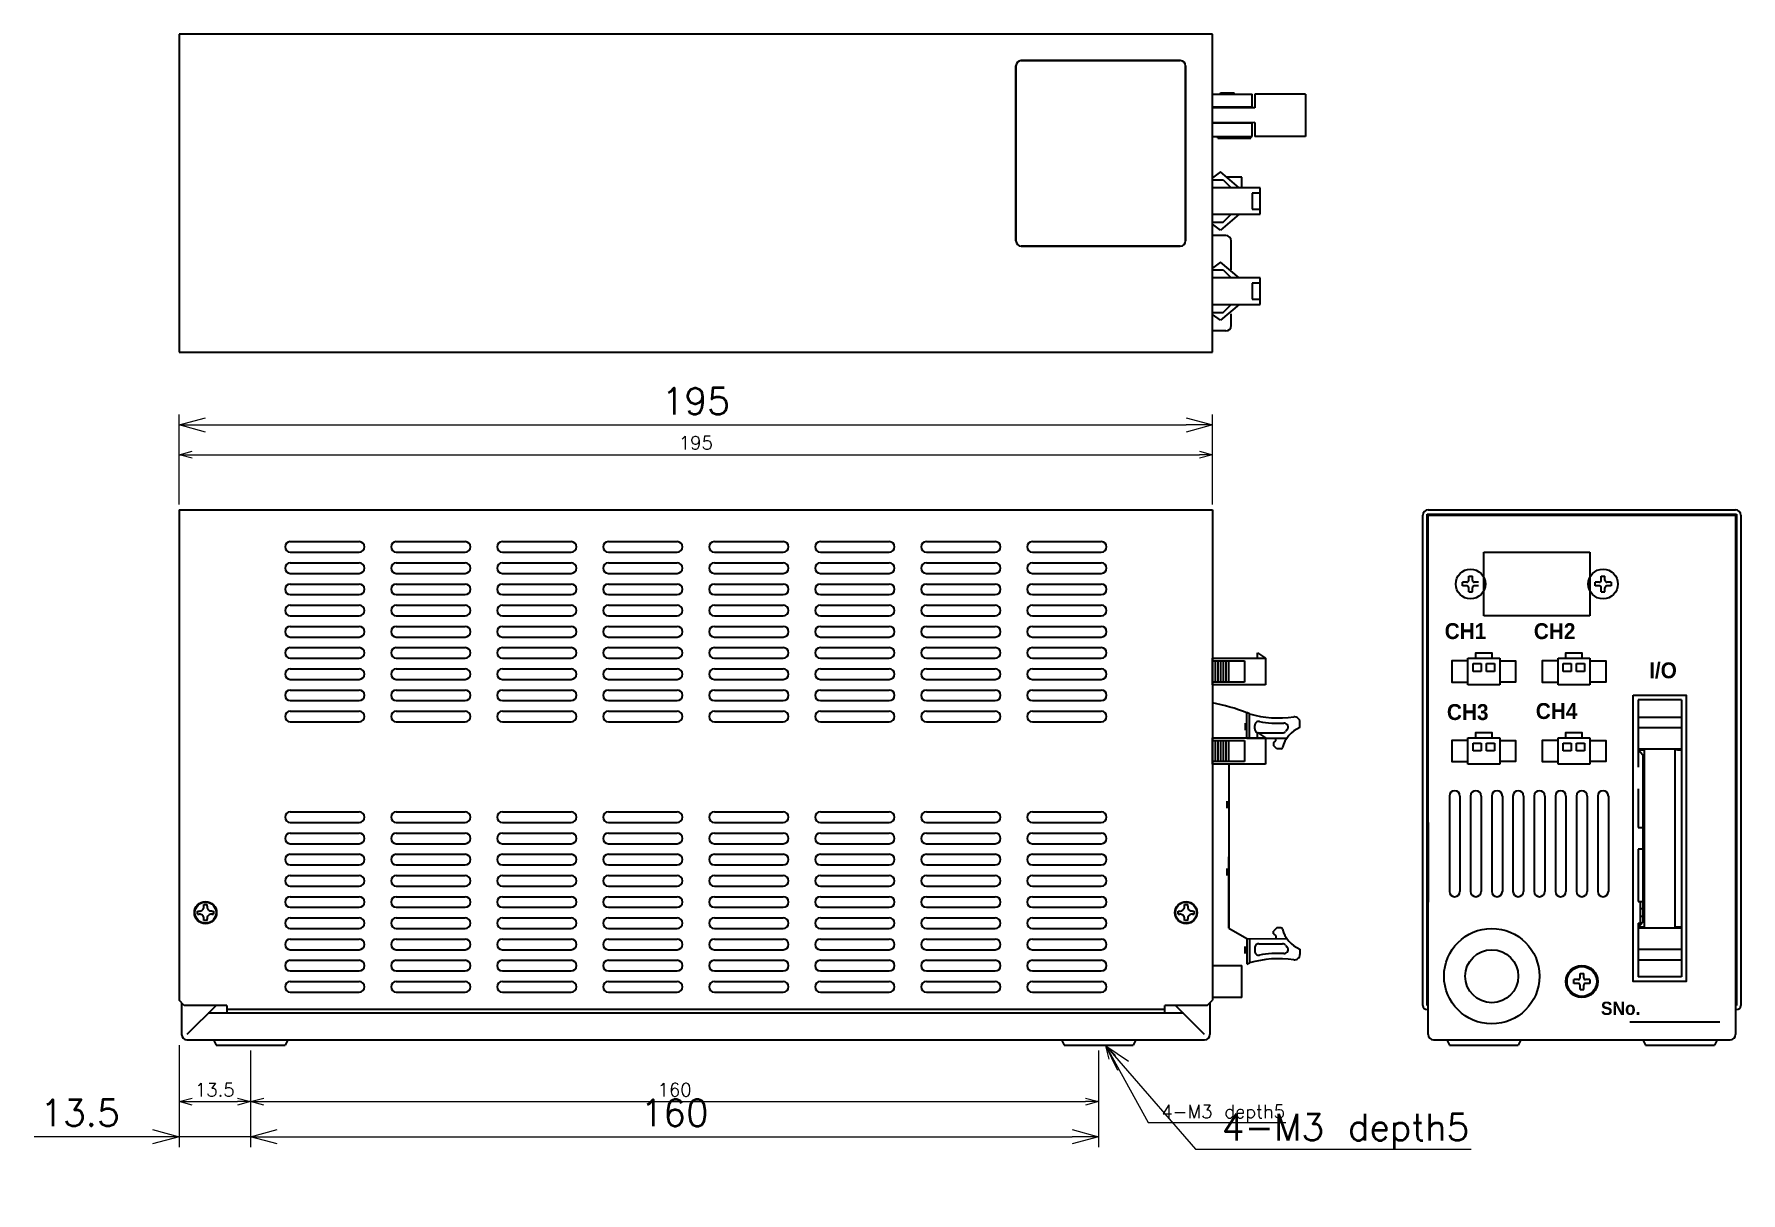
# Model space of a CAD drawing. Header units: inches. Extents: x 15 to 427, y 4 to 223.
# Drawn here: x 105.2 to 427.2, y 4.3 to 223 of the extents above; entities that cross this region are included whole.
import ezdxf
from ezdxf import colors
from ezdxf.entities.mleader import LeaderData, LeaderLine
from ezdxf.math import Vec2, Vec3

# ---------------------------------------------------------------- set-up
doc = ezdxf.new("R2010")
doc.units = ezdxf.units.IN
doc.header["$MEASUREMENT"] = 0
doc.layers.get('0').update_dxf_attribs({"lineweight": 30})
doc.layers.get('Defpoints').update_dxf_attribs({"lineweight": 9})
for name, color, linetype, lineweight in [('0 @ 1', 7, 'Continuous', 30), ('2KD_寸法１', 7, 'Continuous', 15), ('2KD_寸法１ @ 1', 7, 'Continuous', 15), ('2KD_寸法１ @ 2', 7, 'Continuous', 15)]:
    doc.layers.add(name, color=color, linetype=linetype, lineweight=lineweight)
doc.styles.get("Standard").update_dxf_attribs({"font": 'txt', "bigfont": 'extfont2.shx'})
doc.dimstyles.new('KD-STD', dxfattribs={"dimscale": 0, "dimtxt": 2.5, "dimasz": 2.5, "dimexe": 1, "dimexo": 1, "dimgap": 1, "dimtad": 1, "dimdsep": 46, "dimtxsty": 'Standard', "dimblk": 'OPEN30', "dimcen": 0, "dimadec": 0, "dimazin": 0, "dimtfac": 1, "dimtmove": 0, "dimatfit": 3, "dimldrblk": 'OPEN30', "dimfxl": 1, "dimtolj": 1, "dimtzin": 0, "dimlwd": 15, "dimlwe": 15, "dimarcsym": 0})

# ---------------------------------------------------------------- blocks, each defined once
blk = doc.blocks.new('_Open30')
at = {"lineweight": -2}
for p, q in [((-1, 0.268), (0, 0)), ((0, 0), (-1, -0.268)), ((0, 0), (-1, 0))]:
    blk.add_line(p, q, dxfattribs=at)
blk = doc.blocks.new('*D96')
at = {"layer": '2KD_寸法１', "color": 0, "lineweight": 15}
for p, q in [((132.5, 134.21), (132.5, 144.6)), ((135, 143.6), (325, 143.6)), ((327.5, 134.21), (327.5, 144.6))]:
    blk.add_line(p, q, dxfattribs=at)
at = {"layer": 'Defpoints', "color": 0}
for p in [(327.5, 143.6), (132.5, 133.21), (327.5, 133.21)]:
    blk.add_point(p, dxfattribs=at)
at = {"layer": '2KD_寸法１', "color": 0, "lineweight": 15, "xscale": 2.5, "yscale": 2.5, "zscale": 2.5, "rotation": 180}
blk.add_blockref('_Open30', (132.5, 143.6), dxfattribs=at)
at = {"layer": '2KD_寸法１', "color": 0, "lineweight": 15, "xscale": 2.5, "yscale": 2.5, "zscale": 2.5}
blk.add_blockref('_Open30', (327.5, 143.6), dxfattribs=at)
at = {"layer": '2KD_寸法１', "color": 0, "insert": (230, 145.85), "char_height": 2.5, "attachment_point": 5}
blk.add_mtext('\\A1;195', dxfattribs=at)
blk = doc.blocks.new('*D97')
at = {"layer": '2KD_寸法１', "color": 0, "lineweight": 15}
for p, q in [((132.5, 135.21), (132.5, 151.22)), ((137.5, 149.22), (322.5, 149.22)), ((327.5, 135.21), (327.5, 151.22))]:
    blk.add_line(p, q, dxfattribs=at)
at = {"layer": 'Defpoints', "color": 0}
for p in [(327.5, 149.22), (132.5, 133.21), (327.5, 133.21)]:
    blk.add_point(p, dxfattribs=at)
at = {"layer": '2KD_寸法１', "color": 0, "lineweight": 15, "xscale": 5, "yscale": 5, "zscale": 5, "rotation": 180}
blk.add_blockref('_Open30', (132.5, 149.22), dxfattribs=at)
at = {"layer": '2KD_寸法１', "color": 0, "lineweight": 15, "xscale": 5, "yscale": 5, "zscale": 5}
blk.add_blockref('_Open30', (327.5, 149.22), dxfattribs=at)
at = {"layer": '2KD_寸法１', "color": 0, "insert": (230, 153.72), "char_height": 5, "attachment_point": 5}
blk.add_mtext('\\A1;195', dxfattribs=at)
blk = doc.blocks.new('*D99')
at = {"layer": '2KD_寸法１', "color": 0, "lineweight": 15}
for p, q in [((146, 31.21), (146, 20.54)), ((306, 31.21), (306, 20.54)), ((148.5, 21.54), (303.5, 21.54))]:
    blk.add_line(p, q, dxfattribs=at)
at = {"layer": 'Defpoints', "color": 0}
for p in [(146, 32.21), (306, 32.21), (306, 21.54)]:
    blk.add_point(p, dxfattribs=at)
at = {"layer": '2KD_寸法１', "color": 0, "lineweight": 15, "xscale": 2.5, "yscale": 2.5, "zscale": 2.5, "rotation": 180}
blk.add_blockref('_Open30', (146, 21.54), dxfattribs=at)
at = {"layer": '2KD_寸法１', "color": 0, "lineweight": 15, "xscale": 2.5, "yscale": 2.5, "zscale": 2.5}
blk.add_blockref('_Open30', (306, 21.54), dxfattribs=at)
at = {"layer": '2KD_寸法１', "color": 0, "insert": (226, 23.79), "char_height": 2.5, "attachment_point": 5}
blk.add_mtext('\\A1;160', dxfattribs=at)
blk = doc.blocks.new('*D100')
at = {"layer": '2KD_寸法１', "color": 0, "lineweight": 15}
for p, q in [((146, 30.21), (146, 12.93)), ((306, 30.21), (306, 12.93)), ((151, 14.93), (301, 14.93))]:
    blk.add_line(p, q, dxfattribs=at)
at = {"layer": 'Defpoints', "color": 0}
for p in [(146, 32.21), (306, 32.21), (306, 14.93)]:
    blk.add_point(p, dxfattribs=at)
at = {"layer": '2KD_寸法１', "color": 0, "lineweight": 15, "xscale": 5, "yscale": 5, "zscale": 5, "rotation": 180}
blk.add_blockref('_Open30', (146, 14.93), dxfattribs=at)
at = {"layer": '2KD_寸法１', "color": 0, "lineweight": 15, "xscale": 5, "yscale": 5, "zscale": 5}
blk.add_blockref('_Open30', (306, 14.93), dxfattribs=at)
at = {"layer": '2KD_寸法１', "color": 0, "insert": (226, 19.43), "char_height": 5, "attachment_point": 5}
blk.add_mtext('\\A1;160', dxfattribs=at)
blk = doc.blocks.new('*D102')
at = {"layer": '2KD_寸法１', "color": 0, "lineweight": 15}
for p, q in [((132.5, 32.21), (132.5, 20.54)), ((146, 31.21), (146, 20.54)), ((135, 21.54), (143.5, 21.54))]:
    blk.add_line(p, q, dxfattribs=at)
at = {"layer": 'Defpoints', "color": 0}
for p in [(132.5, 33.21), (146, 32.21), (146, 21.54)]:
    blk.add_point(p, dxfattribs=at)
at = {"layer": '2KD_寸法１', "color": 0, "lineweight": 15, "xscale": 2.5, "yscale": 2.5, "zscale": 2.5, "rotation": 180}
blk.add_blockref('_Open30', (132.5, 21.54), dxfattribs=at)
at = {"layer": '2KD_寸法１', "color": 0, "lineweight": 15, "xscale": 2.5, "yscale": 2.5, "zscale": 2.5}
blk.add_blockref('_Open30', (146, 21.54), dxfattribs=at)
at = {"layer": '2KD_寸法１', "color": 0, "insert": (139.25, 23.79), "char_height": 2.5, "attachment_point": 5}
blk.add_mtext('\\A1;13.5', dxfattribs=at)
blk = doc.blocks.new('*D103')
at = {"layer": '2KD_寸法１', "color": 0, "lineweight": 15}
for p, q in [((132.5, 31.21), (132.5, 12.93)), ((146, 30.21), (146, 12.93)), ((127.5, 14.93), (105.16, 14.93)), ((146, 14.93), (132.5, 14.93)), ((151, 14.93), (156, 14.93))]:
    blk.add_line(p, q, dxfattribs=at)
at = {"layer": 'Defpoints', "color": 0}
for p in [(132.5, 33.21), (146, 32.21), (146, 14.93)]:
    blk.add_point(p, dxfattribs=at)
at = {"layer": '2KD_寸法１', "color": 0, "lineweight": 15, "xscale": 5, "yscale": 5, "zscale": 5}
blk.add_blockref('_Open30', (132.5, 14.93), dxfattribs=at)
at = {"layer": '2KD_寸法１', "color": 0, "lineweight": 15, "xscale": 5, "yscale": 5, "zscale": 5, "rotation": 180}
blk.add_blockref('_Open30', (146, 14.93), dxfattribs=at)
at = {"layer": '2KD_寸法１', "color": 0, "insert": (113.83, 19.43), "char_height": 5, "attachment_point": 5}
blk.add_mtext('\\A1;13.5', dxfattribs=at)
blk = doc.blocks.new('A$C265B4418')
for p, q in [((195, 60), (0, 60)), ((0, 60), (0, 0)), ((195, 0), (195, 60)), ((158.91, 55), (188.91, 55)), ((188.91, 55), (158.91, 55)), ((157.91, 21), (157.91, 54)), ((157.91, 54), (157.91, 21)), ((189.91, 54), (189.91, 21)), ((189.91, 21), (189.91, 54)), ((195, 48.69), (202.49, 48.7)), ((196.48, 48.9), (199.08, 48.9)), ((196.48, 48.7), (196.48, 48.9)), ((199.08, 48.7), (199.08, 48.9)), ((202.49, 46.2), (202.49, 48.7)), ((212.5, 48.7), (203, 48.7)), ((203, 48.7), (203, 46.1)), ((212.5, 48.7), (212.5, 40.7)), ((202.49, 46.2), (195, 46.2)), ((203, 46.1), (195, 46.1)), ((200, 46.2), (200, 46.1)), ((200.72, 46.2), (200.72, 46.1)), ((200.8, 46.2), (200.8, 46.1)), ((201.84, 46.2), (201.84, 46.1)), ((201.94, 46.2), (201.94, 46.1)), ((202.49, 46.1), (202.49, 46.47)), ((203, 43.3), (195, 43.29)), ((202.49, 43.2), (195, 43.2)), ((200, 43.3), (200, 43.21)), ((200.72, 43.3), (200.72, 43.2)), ((200.8, 43.3), (200.8, 43.2)), ((201.84, 43.3), (201.84, 43.2)), ((201.94, 43.3), (201.94, 43.2)), ((202.49, 40.7), (202.49, 43.3)), ((202.49, 40.7), (202.49, 43.2)), ((203, 43.3), (203, 40.7)), ((195, 40.7), (202.49, 40.7)), ((195.01, 40.7), (199.08, 40.7)), ((195.96, 40.4), (195.96, 40.7)), ((195.96, 40.6), (202.19, 40.6)), ((195.96, 40.4), (202.19, 40.4)), ((202.19, 40.4), (202.19, 40.7)), ((212.5, 40.7), (203, 40.7)), ((196.5, 34), (195, 32.87)), ((196.5, 34), (195, 32.87)), ((195, 32.5), (197, 32.5)), ((195, 32.5), (197, 32.5)), ((200, 31), (196.5, 34)), ((200, 31), (196.5, 34)), ((197, 32.5), (198.5, 31)), ((197, 32.5), (198.5, 31)), ((200.5, 33), (197.67, 33)), ((200.5, 31), (200.5, 33)), ((204, 31), (195, 31)), ((204, 31), (195, 31)), ((204, 30), (202.5, 30)), ((202.5, 30), (202.5, 27)), ((204, 30), (202.5, 30)), ((202.5, 30), (202.5, 27)), ((204, 26), (204, 31)), ((204, 26), (204, 31)), ((204, 27), (204, 30)), ((204, 27), (204, 30)), ((195, 26), (204, 26)), ((195, 26), (204, 26)), ((200, 26), (196.5, 23)), ((200, 26), (196.5, 23)), ((197, 24.5), (198.5, 26)), ((197, 24.5), (198.5, 26)), ((202.5, 27), (204, 27)), ((202.5, 27), (204, 27)), ((195, 24.5), (197, 24.5)), ((195, 24.5), (197, 24.5)), ((196.5, 23), (195, 24.13)), ((196.5, 23), (195, 24.13)), ((188.91, 20), (158.91, 20)), ((158.91, 20), (188.91, 20)), ((197.5, 22), (195, 22)), ((198.5, 15.5), (198.5, 21)), ((196.5, 17), (195, 15.87)), ((196.5, 17), (195, 15.87)), ((200, 14), (196.5, 17)), ((200, 14), (196.5, 17)), ((195, 15.5), (197, 15.5)), ((195, 15.5), (197, 15.5)), ((204, 14), (195, 14)), ((204, 14), (195, 14)), ((197, 15.5), (198.5, 14)), ((197, 15.5), (198.5, 14)), ((204, 13), (202.5, 13)), ((202.5, 13), (202.5, 10)), ((204, 13), (202.5, 13)), ((202.5, 13), (202.5, 10)), ((204, 9), (204, 14)), ((204, 9), (204, 14)), ((204, 10), (204, 13)), ((204, 10), (204, 13)), ((202.5, 10), (204, 10)), ((202.5, 10), (204, 10)), ((195, 9), (204, 9)), ((195, 9), (204, 9)), ((195, 7.5), (197, 7.5)), ((195, 7.5), (197, 7.5)), ((196.5, 6), (195, 7.12)), ((196.5, 6), (195, 7.12)), ((200, 9), (196.5, 6)), ((200, 9), (196.5, 6)), ((197, 7.5), (198.5, 9)), ((197, 7.5), (198.5, 9)), ((198.5, 5), (198.5, 7.21)), ((197.5, 4), (195, 4)), ((0, 0), (195, 0))]:
    blk.add_line(p, q)
for centre, start, end in [((158.91, 54), 90, 180), ((158.91, 54), 90, 180), ((188.91, 54), 0, 90), ((188.91, 54), 0, 90), ((158.91, 21), 180, 270), ((158.91, 21), 180, 270), ((188.91, 21), 270, 0), ((188.91, 21), 270, 0), ((197.5, 21), 0, 90), ((197.5, 5), 270, 0)]:
    blk.add_arc(centre, 1, start, end)
blk = doc.blocks.new('A$C177112ED')
for p, q in [((-29, 0), (29, 0)), ((-30, -93.5), (-30, -1)), ((-29.2, -93.5), (-29.2, -0.8)), ((-29.2, -0.8), (29.2, -0.8)), ((-29, -99), (-29, -1)), ((-29, -1), (29, -1)), ((29, -1), (29, -99)), ((29.2, -0.8), (29.2, -93.5)), ((30, -1), (30, -93.5)), ((-18.5, -8), (1.5, -8)), ((-18.5, -20), (-18.5, -8)), ((1.5, -8), (1.5, -20)), ((-21.35, -12.5), (-20.65, -12.5)), ((-21.35, -13.3), (-21.35, -12.5)), ((-20.65, -13.3), (-20.65, -12.5)), ((3.65, -12.5), (4.35, -12.5)), ((3.65, -13.3), (3.65, -12.5)), ((4.35, -13.3), (4.35, -12.5)), ((-21.7, -13.65), (-22.5, -13.65)), ((-22.5, -14.35), (-22.5, -13.65)), ((-21.7, -14.35), (-22.5, -14.35)), ((-21.35, -15.5), (-21.35, -14.7)), ((-21.35, -15.5), (-20.65, -15.5)), ((-20.65, -15.5), (-20.65, -14.7)), ((-19.5, -13.65), (-20.3, -13.65)), ((-19.5, -14.35), (-20.3, -14.35)), ((3.3, -13.65), (2.5, -13.65)), ((2.5, -14.35), (2.5, -13.65)), ((3.3, -14.35), (2.5, -14.35)), ((3.65, -15.5), (3.65, -14.7)), ((3.65, -15.5), (4.35, -15.5)), ((4.35, -15.5), (4.35, -14.7)), ((5.5, -13.65), (4.7, -13.65)), ((5.5, -14.35), (4.7, -14.35)), ((5.5, -13.65), (5.5, -14.35)), ((1.5, -20), (-18.5, -20)), ((-21.5, -28), (-15.5, -28)), ((-21.5, -33), (-21.5, -28)), ((-15.5, -28), (-15.5, -33)), ((-4.5, -28), (1.5, -28)), ((-4.5, -33), (-4.5, -28)), ((1.5, -28), (1.5, -33)), ((-20.5, -29), (-19, -29)), ((-20.5, -30.5), (-20.5, -29)), ((-19, -30.5), (-20.5, -30.5)), ((-19, -29), (-19, -30.5)), ((-18, -29), (-16.5, -29)), ((-18, -30.5), (-18, -29)), ((-16.5, -30.5), (-18, -30.5)), ((-16.5, -29), (-16.5, -30.5)), ((-3.5, -29), (-2, -29)), ((-3.5, -30.5), (-3.5, -29)), ((-2, -30.5), (-3.5, -30.5)), ((-2, -29), (-2, -30.5)), ((-1, -29), (0.5, -29)), ((-1, -30.5), (-1, -29)), ((0.5, -30.5), (-1, -30.5)), ((0.5, -29), (0.5, -30.5)), ((-15.5, -33), (-21.5, -33)), ((1.5, -33), (-4.5, -33)), ((18.8, -35.85), (10.6, -35.85)), ((10.6, -35.85), (10.6, -48.56)), ((18.8, -35.85), (18.8, -88.15)), ((10.6, -39.1), (18.8, -39.1)), ((10.6, -41.1), (18.8, -41.1)), ((-21.5, -43), (-15.5, -43)), ((-21.5, -48), (-21.5, -43)), ((-20.5, -44), (-19, -44)), ((-20.5, -45.5), (-20.5, -44)), ((-19, -44), (-19, -45.5)), ((-18, -44), (-16.5, -44)), ((-18, -45.5), (-18, -44)), ((-16.5, -44), (-16.5, -45.5)), ((-15.5, -43), (-15.5, -48)), ((-4.5, -43), (1.5, -43)), ((-4.5, -48), (-4.5, -43)), ((-3.5, -44), (-2, -44)), ((-3.5, -45.5), (-3.5, -44)), ((-2, -44), (-2, -45.5)), ((-1, -44), (0.5, -44)), ((-1, -45.5), (-1, -44)), ((0.5, -44), (0.5, -45.5)), ((1.5, -43), (1.5, -48)), ((-15.5, -48), (-21.5, -48)), ((-19, -45.5), (-20.5, -45.5)), ((-16.5, -45.5), (-18, -45.5)), ((1.5, -48), (-4.5, -48)), ((-2, -45.5), (-3.5, -45.5)), ((0.5, -45.5), (-1, -45.5)), ((10.6, -45.1), (18.8, -45.1)), ((10.6, -45.28), (11.35, -45.28)), ((11.5, -46.28), (10.6, -45.28)), ((11.35, -45.28), (11.8, -45.28)), ((11.5, -46.28), (11.5, -64.05)), ((11.8, -78.72), (11.8, -45.28)), ((17.6, -78.72), (17.6, -45.28)), ((18.05, -45.28), (17.6, -45.28)), ((18.05, -45.28), (18.8, -45.28)), ((-25, -54), (-25, -72)), ((-23, -54), (-23, -72)), ((-21, -54), (-21, -72)), ((-19, -54), (-19, -72)), ((-17, -54), (-17, -72)), ((-15, -54), (-15, -72)), ((-13, -54), (-13, -72)), ((-11, -54), (-11, -72)), ((-9, -54), (-9, -72)), ((-7, -54), (-7, -72)), ((-5, -54), (-5, -72)), ((-3, -54), (-3, -72)), ((-1, -54), (-1, -72)), ((1, -54), (1, -72)), ((3, -54), (3, -72)), ((5, -54), (5, -72)), ((10.6, -52.62), (10.6, -59.95)), ((-29, -59), (-29, -74)), ((10.6, -59.95), (11.5, -59.95)), ((11.5, -59.95), (11.5, -77.72)), ((11.5, -64.05), (10.6, -64.05)), ((10.6, -64.05), (10.6, -73.92)), ((11.5, -65.03), (11.5, -75.44)), ((10.6, -73.92), (11.5, -73.92)), ((11.03, -73.92), (11.03, -77.98)), ((11.03, -75.24), (11.5, -75.24)), ((11.03, -76.66), (11.5, -76.66)), ((10.6, -78.72), (11.5, -77.72)), ((10.6, -77.98), (11.27, -77.98)), ((10.6, -77.98), (10.6, -88.15)), ((11.35, -78.72), (10.6, -78.72)), ((10.6, -78.9), (18.8, -78.9)), ((11.8, -78.72), (11.35, -78.72)), ((18.05, -78.72), (17.6, -78.72)), ((18.8, -78.72), (18.05, -78.72)), ((10.6, -82.9), (18.8, -82.9)), ((10.6, -84.9), (18.8, -84.9)), ((-0.7, -88.65), (-1.5, -88.65)), ((-1.5, -89.35), (-1.5, -88.65)), ((-0.7, -89.35), (-1.5, -89.35)), ((-0.35, -87.5), (0.35, -87.5)), ((-0.35, -88.3), (-0.35, -87.5)), ((-0.35, -90.5), (-0.35, -89.7)), ((0.35, -88.3), (0.35, -87.5)), ((0.35, -90.5), (0.35, -89.7)), ((1.5, -88.65), (0.7, -88.65)), ((1.5, -89.35), (0.7, -89.35)), ((1.5, -88.65), (1.5, -89.35)), ((18.8, -88.15), (10.6, -88.15)), ((-0.35, -90.5), (0.35, -90.5)), ((9.05, -96.59), (26.05, -96.59)), ((-28, -100), (28, -100)), ((-25.5, -100), (-25, -101)), ((-25, -101), (-12, -101)), ((-24, -100), (-13, -100)), ((-11.5, -100), (-12, -101)), ((11.5, -100), (12, -101)), ((12, -101), (25, -101)), ((13, -100), (24, -100)), ((25.5, -100), (25, -101))]:
    blk.add_line(p, q)
for points in [[(-21.5, -28.5), (-24.5, -28.5), (-24.5, -32.5), (-21.5, -32.5)], [(-20, -28), (-20, -27), (-17, -27), (-17, -28)], [(-15.5, -28.5), (-12.5, -28.5), (-12.5, -32.5), (-15.5, -32.5)], [(-4.5, -28.5), (-7.5, -28.5), (-7.5, -32.5), (-4.5, -32.5)], [(-3, -28), (-3, -27), (0, -27), (0, -28)], [(1.5, -28.5), (4.5, -28.5), (4.5, -32.5), (1.5, -32.5)], [(-21.5, -43.5), (-24.5, -43.5), (-24.5, -47.5), (-21.5, -47.5)], [(-20, -43), (-20, -42), (-17, -42), (-17, -43)], [(-15.5, -43.5), (-12.5, -43.5), (-12.5, -47.5), (-15.5, -47.5)], [(-4.5, -43.5), (-7.5, -43.5), (-7.5, -47.5), (-4.5, -47.5)], [(-3, -43), (-3, -42), (0, -42), (0, -43)], [(1.5, -43.5), (4.5, -43.5), (4.5, -47.5), (1.5, -47.5)]]:
    blk.add_lwpolyline(points)
blk.add_lwpolyline([(9.7, -35), (19.7, -35), (19.7, -89), (9.7, -89)], close=True)
for centre, radius in [((-21, -14), 2.8), ((4, -14), 2.8), ((-17, -88), 9), ((-17, -88), 5), ((0, -89), 3), ((0, -89), 2.8)]:
    blk.add_circle(centre, radius)
for centre, radius, start, end in [((-29, -1), 1, 90, 180), ((29, -1), 1, 0, 90), ((-21.7, -13.3), 0.35, 270, 0), ((-21.7, -14.7), 0.35, 0, 90), ((-20.3, -13.3), 0.35, 180, 270), ((-20.3, -14.7), 0.35, 90, 180), ((3.3, -13.3), 0.35, 270, 0), ((3.3, -14.7), 0.35, 0, 90), ((4.7, -13.3), 0.35, 180, 270), ((4.7, -14.7), 0.35, 90, 180), ((-24, -54), 1, 0, 180), ((-20, -54), 1, 0, 180), ((-16, -54), 1, 0, 180), ((-12, -54), 1, 0, 180), ((-8, -54), 1, 0, 180), ((-4, -54), 1, 0, 180), ((0, -54), 1, 0, 180), ((4, -54), 1, 0, 180), ((-24, -72), 1, 180, 0), ((-20, -72), 1, 180, 0), ((-16, -72), 1, 180, 0), ((-12, -72), 1, 180, 0), ((-8, -72), 1, 180, 0), ((-4, -72), 1, 180, 0), ((0, -72), 1, 180, 0), ((4, -72), 1, 180, 0), ((-0.7, -88.3), 0.35, 270, 0), ((-0.7, -89.7), 0.35, 0, 90), ((0.7, -88.3), 0.35, 180, 270), ((0.7, -89.7), 0.35, 90, 180), ((-29.2, -93.5), 0.8, 180, 270), ((29.2, -93.5), 0.8, 270, 0), ((-28, -99), 1, 180, 270), ((28, -99), 1, 270, 0)]:
    blk.add_arc(centre, radius, start, end)
at = {"layer": '0 @ 1'}
for s, insert, char_height, width, attachment_point in [('{\\fHGMaruGothicMPRO|b1|i0|c128|p50;CH1}', (-25.88, -24.43), 3, 25, 7), ('{\\fHGMaruGothicMPRO|b1|i0|c128|p50;CH2}', (-9.06, -24.44), 3, 25, 7), ('{\\f@HGMaruGothicMPRO|b1|i0|c128|p50;I/O}', (12.69, -28.79), 3, 25, 1), ('{\\fHGMaruGothicMPRO|b1|i0|c128|p50;CH3}', (-25.46, -39.71), 3, 25, 7), ('{\\fHGMaruGothicMPRO|b1|i0|c128|p50;CH4}', (-8.69, -39.51), 3, 25, 7), ('{\\fHGMaruGothicMPRO|b1|i0|c128|p50;SNo.}', (3.6, -92.81), 2.5, 24.4526, 1)]:
    blk.add_mtext(s, dxfattribs=dict(at, insert=insert, char_height=char_height, width=width, attachment_point=attachment_point))
blk = doc.blocks.new('A$C4261461B')
for p, q in [((0, 0), (195, 0)), ((0, 0), (0, -92.5)), ((195, 0), (195, -92.5)), ((21, -6), (34, -6)), ((41, -6), (54, -6)), ((61, -6), (74, -6)), ((81, -6), (94, -6)), ((101, -6), (114, -6)), ((121, -6), (134, -6)), ((141, -6), (154, -6)), ((161, -6), (174, -6)), ((21, -8), (34, -8)), ((41, -8), (54, -8)), ((61, -8), (74, -8)), ((81, -8), (94, -8)), ((101, -8), (114, -8)), ((121, -8), (134, -8)), ((141, -8), (154, -8)), ((161, -8), (174, -8)), ((21, -10), (34, -10)), ((21, -12), (34, -12)), ((41, -10), (54, -10)), ((41, -12), (54, -12)), ((61, -10), (74, -10)), ((61, -12), (74, -12)), ((81, -10), (94, -10)), ((81, -12), (94, -12)), ((101, -10), (114, -10)), ((101, -12), (114, -12)), ((121, -10), (134, -10)), ((121, -12), (134, -12)), ((141, -10), (154, -10)), ((141, -12), (154, -12)), ((161, -10), (174, -10)), ((161, -12), (174, -12)), ((21, -14), (34, -14)), ((21, -16), (34, -16)), ((41, -14), (54, -14)), ((41, -16), (54, -16)), ((61, -14), (74, -14)), ((61, -16), (74, -16)), ((81, -14), (94, -14)), ((81, -16), (94, -16)), ((101, -14), (114, -14)), ((101, -16), (114, -16)), ((121, -14), (134, -14)), ((121, -16), (134, -16)), ((141, -14), (154, -14)), ((141, -16), (154, -16)), ((161, -14), (174, -14)), ((161, -16), (174, -16)), ((21, -18), (34, -18)), ((41, -18), (54, -18)), ((61, -18), (74, -18)), ((81, -18), (94, -18)), ((101, -18), (114, -18)), ((121, -18), (134, -18)), ((141, -18), (154, -18)), ((161, -18), (174, -18)), ((21, -20), (34, -20)), ((21, -22), (34, -22)), ((41, -20), (54, -20)), ((41, -22), (54, -22)), ((61, -20), (74, -20)), ((61, -22), (74, -22)), ((81, -20), (94, -20)), ((81, -22), (94, -22)), ((101, -20), (114, -20)), ((101, -22), (114, -22)), ((121, -20), (134, -20)), ((121, -22), (134, -22)), ((141, -20), (154, -20)), ((141, -22), (154, -22)), ((161, -20), (174, -20)), ((161, -22), (174, -22)), ((21, -24), (34, -24)), ((41, -24), (54, -24)), ((61, -24), (74, -24)), ((81, -24), (94, -24)), ((101, -24), (114, -24)), ((121, -24), (134, -24)), ((141, -24), (154, -24)), ((161, -24), (174, -24)), ((21, -26), (34, -26)), ((21, -28), (34, -28)), ((41, -26), (54, -26)), ((41, -28), (54, -28)), ((61, -26), (74, -26)), ((61, -28), (74, -28)), ((81, -26), (94, -26)), ((81, -28), (94, -28)), ((101, -26), (114, -26)), ((101, -28), (114, -28)), ((121, -26), (134, -26)), ((121, -28), (134, -28)), ((141, -26), (154, -26)), ((141, -28), (154, -28)), ((161, -26), (174, -26)), ((161, -28), (174, -28)), ((195, -28), (205, -28)), ((195, -33), (195, -28)), ((195, -28.5), (201, -28.5)), ((195, -32.5), (195, -28.5)), ((195.5, -28.5), (195.5, -32.5)), ((196, -28.5), (196, -32.5)), ((196.5, -28.5), (196.5, -32.5)), ((197, -28.5), (197, -32.5)), ((197.5, -28.5), (197.5, -32.5)), ((198, -28.5), (198, -32.5)), ((201, -28.5), (201, -32.5)), ((203.5, -28), (203.5, -27)), ((203.5, -27), (205, -28)), ((205, -28), (205, -33)), ((21, -30), (34, -30)), ((21, -32), (34, -32)), ((41, -30), (54, -30)), ((41, -32), (54, -32)), ((61, -30), (74, -30)), ((61, -32), (74, -32)), ((81, -30), (94, -30)), ((81, -32), (94, -32)), ((101, -30), (114, -30)), ((101, -32), (114, -32)), ((121, -30), (134, -30)), ((121, -32), (134, -32)), ((141, -30), (154, -30)), ((141, -32), (154, -32)), ((161, -30), (174, -30)), ((161, -32), (174, -32)), ((21, -34), (34, -34)), ((41, -34), (54, -34)), ((61, -34), (74, -34)), ((81, -34), (94, -34)), ((101, -34), (114, -34)), ((121, -34), (134, -34)), ((141, -34), (154, -34)), ((161, -34), (174, -34)), ((201, -32.5), (195, -32.5)), ((205, -33), (195, -33)), ((21, -36), (34, -36)), ((21, -38), (34, -38)), ((41, -36), (54, -36)), ((41, -38), (54, -38)), ((61, -36), (74, -36)), ((61, -38), (74, -38)), ((81, -36), (94, -36)), ((81, -38), (94, -38)), ((101, -36), (114, -36)), ((101, -38), (114, -38)), ((121, -36), (134, -36)), ((121, -38), (134, -38)), ((141, -36), (154, -36)), ((141, -38), (154, -38)), ((161, -36), (174, -36)), ((161, -38), (174, -38)), ((201.46, -43.07), (201.46, -38.29)), ((201.96, -43.07), (201.96, -38.49)), ((21, -40), (34, -40)), ((41, -40), (54, -40)), ((61, -40), (74, -40)), ((81, -40), (94, -40)), ((101, -40), (114, -40)), ((121, -40), (134, -40)), ((141, -40), (154, -40)), ((161, -40), (174, -40)), ((201.16, -40.24), (201.16, -41.58)), ((202.96, -41.34), (202.96, -40.69)), ((211.46, -41.07), (211.46, -40.07)), ((195, -43), (205, -43)), ((195, -48), (195, -43)), ((195, -43.5), (201, -43.5)), ((195, -47.5), (195, -43.5)), ((195.5, -43.5), (195.5, -47.5)), ((196, -43.5), (196, -47.5)), ((196.5, -43.5), (196.5, -47.5)), ((197, -43.5), (197, -47.5)), ((197.5, -43.5), (197.5, -47.5)), ((198, -43.5), (198, -47.5)), ((201, -43.5), (201, -47.5)), ((201.46, -43.07), (209.04, -43.07)), ((203.5, -43), (203.5, -42)), ((203.5, -42), (205, -43)), ((203.71, -42.09), (208.19, -42.09)), ((205, -43), (205, -48)), ((206.51, -43.99), (206.91, -43.59)), ((206.51, -43.99), (206.51, -44.49)), ((207.11, -45.09), (206.51, -44.49)), ((206.91, -43.59), (206.91, -43.07)), ((201, -47.5), (195, -47.5)), ((205, -48), (195, -48)), ((198.05, -48), (198.05, -78.93)), ((207.88, -45.09), (207.11, -45.09)), ((21, -57), (34, -57)), ((41, -57), (54, -57)), ((61, -57), (74, -57)), ((81, -57), (94, -57)), ((101, -57), (114, -57)), ((121, -57), (134, -57)), ((141, -57), (154, -57)), ((161, -57), (174, -57)), ((197.75, -56.31), (197.75, -54.97)), ((21, -59), (34, -59)), ((21, -61), (34, -61)), ((41, -59), (54, -59)), ((41, -61), (54, -61)), ((61, -59), (74, -59)), ((61, -61), (74, -61)), ((81, -59), (94, -59)), ((81, -61), (94, -61)), ((101, -59), (114, -59)), ((101, -61), (114, -61)), ((121, -59), (134, -59)), ((121, -61), (134, -61)), ((141, -59), (154, -59)), ((141, -61), (154, -61)), ((161, -59), (174, -59)), ((161, -61), (174, -61)), ((21, -63), (34, -63)), ((41, -63), (54, -63)), ((61, -63), (74, -63)), ((81, -63), (94, -63)), ((101, -63), (114, -63)), ((121, -63), (134, -63)), ((141, -63), (154, -63)), ((161, -63), (174, -63)), ((21, -65), (34, -65)), ((21, -67), (34, -67)), ((41, -65), (54, -65)), ((41, -67), (54, -67)), ((61, -65), (74, -65)), ((61, -67), (74, -67)), ((81, -65), (94, -65)), ((81, -67), (94, -67)), ((101, -65), (114, -65)), ((101, -67), (114, -67)), ((121, -65), (134, -65)), ((121, -67), (134, -67)), ((141, -65), (154, -65)), ((141, -67), (154, -67)), ((161, -65), (174, -65)), ((161, -67), (174, -67)), ((198.05, -78.93), (198.05, -65.47)), ((198.05, -65.47), (198.05, -78.91)), ((21, -69), (34, -69)), ((41, -69), (54, -69)), ((61, -69), (74, -69)), ((81, -69), (94, -69)), ((101, -69), (114, -69)), ((121, -69), (134, -69)), ((141, -69), (154, -69)), ((161, -69), (174, -69)), ((197.75, -69.01), (197.75, -67.67)), ((21, -71), (34, -71)), ((21, -73), (34, -73)), ((41, -71), (54, -71)), ((41, -73), (54, -73)), ((61, -71), (74, -71)), ((61, -73), (74, -73)), ((81, -71), (94, -71)), ((81, -73), (94, -73)), ((101, -71), (114, -71)), ((101, -73), (114, -73)), ((121, -71), (134, -71)), ((121, -73), (134, -73)), ((141, -71), (154, -71)), ((141, -73), (154, -73)), ((161, -71), (174, -71)), ((161, -73), (174, -73)), ((3.5, -75.7), (3.8, -75.7)), ((3.5, -76.3), (3.5, -75.7)), ((3.5, -76.3), (3.8, -76.3)), ((4.7, -74.8), (4.7, -74.5)), ((4.7, -74.5), (5.3, -74.5)), ((4.7, -77.5), (4.7, -77.2)), ((5.3, -74.8), (5.3, -74.5)), ((5.3, -77.5), (5.3, -77.2)), ((6.2, -75.7), (6.5, -75.7)), ((6.2, -76.3), (6.5, -76.3)), ((6.5, -76.3), (6.2, -76.3)), ((6.5, -75.7), (6.5, -76.3)), ((21, -75), (34, -75)), ((21, -77), (34, -77)), ((41, -75), (54, -75)), ((41, -77), (54, -77)), ((61, -75), (74, -75)), ((61, -77), (74, -77)), ((81, -75), (94, -75)), ((81, -77), (94, -77)), ((101, -75), (114, -75)), ((101, -77), (114, -77)), ((121, -75), (134, -75)), ((121, -77), (134, -77)), ((141, -75), (154, -75)), ((141, -77), (154, -77)), ((161, -75), (174, -75)), ((161, -77), (174, -77)), ((188.5, -75.7), (188.8, -75.7)), ((188.5, -76.3), (188.5, -75.7)), ((188.5, -76.3), (188.8, -76.3)), ((189.7, -74.8), (189.7, -74.5)), ((189.7, -74.5), (190.3, -74.5)), ((189.7, -77.5), (189.7, -77.2)), ((190.3, -74.8), (190.3, -74.5)), ((190.3, -77.5), (190.3, -77.2)), ((191.2, -75.7), (191.5, -75.7)), ((191.2, -76.3), (191.5, -76.3)), ((191.5, -76.3), (191.2, -76.3)), ((191.5, -75.7), (191.5, -76.3)), ((5.3, -77.5), (4.7, -77.5)), ((21, -79), (34, -79)), ((41, -79), (54, -79)), ((61, -79), (74, -79)), ((81, -79), (94, -79)), ((101, -79), (114, -79)), ((121, -79), (134, -79)), ((141, -79), (154, -79)), ((161, -79), (174, -79)), ((190.3, -77.5), (189.7, -77.5)), ((198.05, -78.91), (201.46, -80.91)), ((207.11, -78.9), (206.51, -79.5)), ((206.51, -80), (206.51, -79.5)), ((206.51, -80), (206.91, -80.4)), ((206.91, -80.4), (206.91, -80.92)), ((207.88, -78.9), (207.11, -78.9)), ((21, -81), (34, -81)), ((21, -83), (34, -83)), ((41, -81), (54, -81)), ((41, -83), (54, -83)), ((61, -81), (74, -81)), ((61, -83), (74, -83)), ((81, -81), (94, -81)), ((81, -83), (94, -83)), ((101, -81), (114, -81)), ((101, -83), (114, -83)), ((121, -81), (134, -81)), ((121, -83), (134, -83)), ((141, -81), (154, -81)), ((141, -83), (154, -83)), ((161, -81), (174, -81)), ((161, -83), (174, -83)), ((201.16, -83.74), (201.16, -82.4)), ((201.46, -80.91), (201.46, -85.69)), ((201.46, -80.91), (209.04, -80.92)), ((201.96, -80.91), (201.96, -85.49)), ((202.96, -82.64), (202.96, -83.29)), ((203.71, -81.89), (208.19, -81.9)), ((211.46, -82.91), (211.46, -83.91)), ((21, -85), (34, -85)), ((41, -85), (54, -85)), ((61, -85), (74, -85)), ((81, -85), (94, -85)), ((101, -85), (114, -85)), ((121, -85), (134, -85)), ((141, -85), (154, -85)), ((161, -85), (174, -85)), ((195, -86), (200.5, -86)), ((200.5, -92), (200.5, -86)), ((21, -87), (34, -87)), ((21, -89), (34, -89)), ((41, -87), (54, -87)), ((41, -89), (54, -89)), ((61, -87), (74, -87)), ((61, -89), (74, -89)), ((81, -87), (94, -87)), ((81, -89), (94, -89)), ((101, -87), (114, -87)), ((101, -89), (114, -89)), ((121, -87), (134, -87)), ((121, -89), (134, -89)), ((141, -87), (154, -87)), ((141, -89), (154, -89)), ((161, -87), (174, -87)), ((161, -89), (174, -89)), ((200.5, -90.5), (200.5, -87.5)), ((200.5, -90), (200.5, -88)), ((1, -93.5), (0, -92.5)), ((0.5, -93), (0.5, -99)), ((21, -91), (34, -91)), ((41, -91), (54, -91)), ((61, -91), (74, -91)), ((81, -91), (94, -91)), ((101, -91), (114, -91)), ((121, -91), (134, -91)), ((141, -91), (154, -91)), ((161, -91), (174, -91)), ((194, -93.5), (195, -92.5)), ((194.5, -93), (194.5, -99)), ((200.5, -92), (195, -92)), ((9, -93.5), (1, -93.5)), ((7, -93.5), (1.5, -99)), ((9, -95), (5.5, -95)), ((9, -93.5), (9, -95)), ((186, -94.3), (9, -94.3)), ((186, -95), (9, -95)), ((194, -93.5), (186, -93.5)), ((186, -95), (186, -93.5)), ((189.5, -95), (186, -95)), ((193.5, -99), (188, -93.5)), ((1.5, -100), (31.5, -100)), ((6.5, -100), (7, -101)), ((7, -101), (20, -101)), ((8, -100), (19, -100)), ((20.5, -100), (20, -101)), ((21.5, -100), (193.5, -100)), ((119.5, -100), (130.5, -100)), ((166.5, -100), (167, -101)), ((167, -101), (180, -101)), ((180.5, -100), (180, -101))]:
    blk.add_line(p, q)
for centre, radius in [((5, -76), 2.1), ((5, -76), 2), ((190, -76), 2.1), ((190, -76), 2)]:
    blk.add_circle(centre, radius)
for centre, radius, start, end in [((21, -7), 1, 90, 270), ((34, -7), 1, 270, 90), ((41, -7), 1, 90, 270), ((54, -7), 1, 270, 90), ((61, -7), 1, 90, 270), ((74, -7), 1, 270, 90), ((81, -7), 1, 90, 270), ((94, -7), 1, 270, 90), ((101, -7), 1, 90, 270), ((114, -7), 1, 270, 90), ((121, -7), 1, 90, 270), ((134, -7), 1, 270, 90), ((141, -7), 1, 90, 270), ((154, -7), 1, 270, 90), ((161, -7), 1, 90, 270), ((174, -7), 1, 270, 90), ((21, -11), 1, 90, 270), ((34, -11), 1, 270, 90), ((41, -11), 1, 90, 270), ((54, -11), 1, 270, 90), ((61, -11), 1, 90, 270), ((74, -11), 1, 270, 90), ((81, -11), 1, 90, 270), ((94, -11), 1, 270, 90), ((101, -11), 1, 90, 270), ((114, -11), 1, 270, 90), ((121, -11), 1, 90, 270), ((134, -11), 1, 270, 90), ((141, -11), 1, 90, 270), ((154, -11), 1, 270, 90), ((161, -11), 1, 90, 270), ((174, -11), 1, 270, 90), ((21, -15), 1, 90, 270), ((34, -15), 1, 270, 90), ((41, -15), 1, 90, 270), ((54, -15), 1, 270, 90), ((61, -15), 1, 90, 270), ((74, -15), 1, 270, 90), ((81, -15), 1, 90, 270), ((94, -15), 1, 270, 90), ((101, -15), 1, 90, 270), ((114, -15), 1, 270, 90), ((121, -15), 1, 90, 270), ((134, -15), 1, 270, 90), ((141, -15), 1, 90, 270), ((154, -15), 1, 270, 90), ((161, -15), 1, 90, 270), ((174, -15), 1, 270, 90), ((21, -19), 1, 90, 270), ((34, -19), 1, 270, 90), ((41, -19), 1, 90, 270), ((54, -19), 1, 270, 90), ((61, -19), 1, 90, 270), ((74, -19), 1, 270, 90), ((81, -19), 1, 90, 270), ((94, -19), 1, 270, 90), ((101, -19), 1, 90, 270), ((114, -19), 1, 270, 90), ((121, -19), 1, 90, 270), ((134, -19), 1, 270, 90), ((141, -19), 1, 90, 270), ((154, -19), 1, 270, 90), ((161, -19), 1, 90, 270), ((174, -19), 1, 270, 90), ((21, -23), 1, 90, 270), ((34, -23), 1, 270, 90), ((41, -23), 1, 90, 270), ((54, -23), 1, 270, 90), ((61, -23), 1, 90, 270), ((74, -23), 1, 270, 90), ((81, -23), 1, 90, 270), ((94, -23), 1, 270, 90), ((101, -23), 1, 90, 270), ((114, -23), 1, 270, 90), ((121, -23), 1, 90, 270), ((134, -23), 1, 270, 90), ((141, -23), 1, 90, 270), ((154, -23), 1, 270, 90), ((161, -23), 1, 90, 270), ((174, -23), 1, 270, 90), ((21, -27), 1, 90, 270), ((34, -27), 1, 270, 90), ((41, -27), 1, 90, 270), ((54, -27), 1, 270, 90), ((61, -27), 1, 90, 270), ((74, -27), 1, 270, 90), ((81, -27), 1, 90, 270), ((94, -27), 1, 270, 90), ((101, -27), 1, 90, 270), ((114, -27), 1, 270, 90), ((121, -27), 1, 90, 270), ((134, -27), 1, 270, 90), ((141, -27), 1, 90, 270), ((154, -27), 1, 270, 90), ((161, -27), 1, 90, 270), ((174, -27), 1, 270, 90), ((21, -31), 1, 90, 270), ((34, -31), 1, 270, 90), ((41, -31), 1, 90, 270), ((54, -31), 1, 270, 90), ((61, -31), 1, 90, 270), ((74, -31), 1, 270, 90), ((81, -31), 1, 90, 270), ((94, -31), 1, 270, 90), ((101, -31), 1, 90, 270), ((114, -31), 1, 270, 90), ((121, -31), 1, 90, 270), ((134, -31), 1, 270, 90), ((141, -31), 1, 90, 270), ((154, -31), 1, 270, 90), ((161, -31), 1, 90, 270), ((174, -31), 1, 270, 90), ((21, -35), 1, 90, 270), ((34, -35), 1, 270, 90), ((41, -35), 1, 90, 270), ((54, -35), 1, 270, 90), ((61, -35), 1, 90, 270), ((74, -35), 1, 270, 90), ((81, -35), 1, 90, 270), ((94, -35), 1, 270, 90), ((101, -35), 1, 90, 270), ((114, -35), 1, 270, 90), ((121, -35), 1, 90, 270), ((134, -35), 1, 270, 90), ((141, -35), 1, 90, 270), ((154, -35), 1, 270, 90), ((161, -35), 1, 90, 270), ((174, -35), 1, 270, 90), ((21, -39), 1, 90, 270), ((34, -39), 1, 270, 90), ((41, -39), 1, 90, 270), ((54, -39), 1, 270, 90), ((61, -39), 1, 90, 270), ((74, -39), 1, 270, 90), ((81, -39), 1, 90, 270), ((94, -39), 1, 270, 90), ((101, -39), 1, 90, 270), ((114, -39), 1, 270, 90), ((121, -39), 1, 90, 270), ((134, -39), 1, 270, 90), ((141, -39), 1, 90, 270), ((154, -39), 1, 270, 90), ((161, -39), 1, 90, 270), ((174, -39), 1, 270, 90), ((188.39, -71.83), 36, 68.7123, 79.4193), ((187.85, -71.61), 36, 66.9254, 67.7876), ((207.53, -19.28), 20, 253.8397, 278.0276), ((203.71, -40.69), 0.75, 79.897, 179.9986), ((203.71, -41.34), 0.75, 179.9986, 269.9998), ((207.53, -19.28), 21, 259.8977, 272.5777), ((213.93, -46.54), 6, 114.3277, 163.8607), ((208.19, -41.34), 0.75, 269.9998, 317.8385), ((208.5, -41), 0.75, 314.4383, 92.5792), ((213.93, -46.54), 7, 134.4397, 137.8407), ((210.46, -40.07), 1, 0.0004, 98.0959), ((207.88, -44.79), 0.3, 269.9987, 343.8528), ((21, -58), 1, 90, 270), ((34, -58), 1, 270, 90), ((41, -58), 1, 90, 270), ((54, -58), 1, 270, 90), ((61, -58), 1, 90, 270), ((74, -58), 1, 270, 90), ((81, -58), 1, 90, 270), ((94, -58), 1, 270, 90), ((101, -58), 1, 90, 270), ((114, -58), 1, 270, 90), ((121, -58), 1, 90, 270), ((134, -58), 1, 270, 90), ((141, -58), 1, 90, 270), ((154, -58), 1, 270, 90), ((161, -58), 1, 90, 270), ((174, -58), 1, 270, 90), ((21, -62), 1, 90, 270), ((34, -62), 1, 270, 90), ((41, -62), 1, 90, 270), ((54, -62), 1, 270, 90), ((61, -62), 1, 90, 270), ((74, -62), 1, 270, 90), ((81, -62), 1, 90, 270), ((94, -62), 1, 270, 90), ((101, -62), 1, 90, 270), ((114, -62), 1, 270, 90), ((121, -62), 1, 90, 270), ((134, -62), 1, 270, 90), ((141, -62), 1, 90, 270), ((154, -62), 1, 270, 90), ((161, -62), 1, 90, 270), ((174, -62), 1, 270, 90), ((21, -66), 1, 90, 270), ((34, -66), 1, 270, 90), ((41, -66), 1, 90, 270), ((54, -66), 1, 270, 90), ((61, -66), 1, 90, 270), ((74, -66), 1, 270, 90), ((81, -66), 1, 90, 270), ((94, -66), 1, 270, 90), ((101, -66), 1, 90, 270), ((114, -66), 1, 270, 90), ((121, -66), 1, 90, 270), ((134, -66), 1, 270, 90), ((141, -66), 1, 90, 270), ((154, -66), 1, 270, 90), ((161, -66), 1, 90, 270), ((174, -66), 1, 270, 90), ((21, -70), 1, 90, 270), ((34, -70), 1, 270, 90), ((41, -70), 1, 90, 270), ((54, -70), 1, 270, 90), ((61, -70), 1, 90, 270), ((74, -70), 1, 270, 90), ((81, -70), 1, 90, 270), ((94, -70), 1, 270, 90), ((101, -70), 1, 90, 270), ((114, -70), 1, 270, 90), ((121, -70), 1, 90, 270), ((134, -70), 1, 270, 90), ((141, -70), 1, 90, 270), ((154, -70), 1, 270, 90), ((161, -70), 1, 90, 270), ((174, -70), 1, 270, 90), ((21, -74), 1, 90, 270), ((34, -74), 1, 270, 90), ((41, -74), 1, 90, 270), ((54, -74), 1, 270, 90), ((61, -74), 1, 90, 270), ((74, -74), 1, 270, 90), ((81, -74), 1, 90, 270), ((94, -74), 1, 270, 90), ((101, -74), 1, 90, 270), ((114, -74), 1, 270, 90), ((121, -74), 1, 90, 270), ((134, -74), 1, 270, 90), ((141, -74), 1, 90, 270), ((154, -74), 1, 270, 90), ((161, -74), 1, 90, 270), ((174, -74), 1, 270, 90), ((3.9, -74.9), 0.8, 262, 0), ((3.9, -77.1), 0.8, 0, 98), ((3.9, -74.9), 0.8, 0, 7.9968), ((3.9, -77.1), 0.8, 352.0032, 0), ((6.1, -74.9), 0.8, 172.0032, 278), ((6.1, -77.1), 0.8, 82, 187.9968), ((21, -78), 1, 90, 270), ((34, -78), 1, 270, 90), ((41, -78), 1, 90, 270), ((54, -78), 1, 270, 90), ((61, -78), 1, 90, 270), ((74, -78), 1, 270, 90), ((81, -78), 1, 90, 270), ((94, -78), 1, 270, 90), ((101, -78), 1, 90, 270), ((114, -78), 1, 270, 90), ((121, -78), 1, 90, 270), ((134, -78), 1, 270, 90), ((141, -78), 1, 90, 270), ((154, -78), 1, 270, 90), ((161, -78), 1, 90, 270), ((174, -78), 1, 270, 90), ((188.9, -74.9), 0.8, 262, 0), ((188.9, -77.1), 0.8, 0, 98), ((188.9, -74.9), 0.8, 0, 7.9968), ((188.9, -77.1), 0.8, 352.0032, 0), ((191.1, -74.9), 0.8, 172.0032, 278), ((191.1, -77.1), 0.8, 82, 187.9968), ((207.88, -79.2), 0.3, 16.1459, 90), ((213.93, -77.44), 6, 196.1379, 245.6709), ((21, -82), 1, 90, 270), ((34, -82), 1, 270, 90), ((41, -82), 1, 90, 270), ((54, -82), 1, 270, 90), ((61, -82), 1, 90, 270), ((74, -82), 1, 270, 90), ((81, -82), 1, 90, 270), ((94, -82), 1, 270, 90), ((101, -82), 1, 90, 270), ((114, -82), 1, 270, 90), ((121, -82), 1, 90, 270), ((134, -82), 1, 270, 90), ((141, -82), 1, 90, 270), ((154, -82), 1, 270, 90), ((161, -82), 1, 90, 270), ((174, -82), 1, 270, 90), ((203.71, -82.64), 0.75, 89.9989, 180), ((203.71, -83.29), 0.75, 180, 280.1016), ((207.53, -104.7), 21, 87.421, 100.1009), ((208.19, -82.65), 0.75, 42.1601, 89.9989), ((208.5, -82.98), 0.75, 267.4195, 45.5603), ((213.93, -77.44), 7, 222.1579, 225.5589), ((21, -86), 1, 90, 270), ((34, -86), 1, 270, 90), ((41, -86), 1, 90, 270), ((54, -86), 1, 270, 90), ((61, -86), 1, 90, 270), ((74, -86), 1, 270, 90), ((81, -86), 1, 90, 270), ((94, -86), 1, 270, 90), ((101, -86), 1, 90, 270), ((114, -86), 1, 270, 90), ((121, -86), 1, 90, 270), ((134, -86), 1, 270, 90), ((141, -86), 1, 90, 270), ((154, -86), 1, 270, 90), ((161, -86), 1, 90, 270), ((174, -86), 1, 270, 90), ((187.85, -52.37), 36, 292.211, 293.0732), ((207.53, -104.7), 20, 81.971, 106.1589), ((210.46, -83.91), 1, 261.9028, 359.9983), ((21, -90), 1, 90, 270), ((34, -90), 1, 270, 90), ((41, -90), 1, 90, 270), ((54, -90), 1, 270, 90), ((61, -90), 1, 90, 270), ((74, -90), 1, 270, 90), ((81, -90), 1, 90, 270), ((94, -90), 1, 270, 90), ((101, -90), 1, 90, 270), ((114, -90), 1, 270, 90), ((121, -90), 1, 90, 270), ((134, -90), 1, 270, 90), ((141, -90), 1, 90, 270), ((154, -90), 1, 270, 90), ((161, -90), 1, 90, 270), ((174, -90), 1, 270, 90), ((1.5, -99), 1, 180, 270), ((193.5, -99), 1, 270, 0)]:
    blk.add_arc(centre, radius, start, end)
blk = doc.blocks.new('*U121')
at = {"layer": '2KD_寸法１ @ 1'}
dim = blk.add_linear_dim(base=(327.496, 143.6), p1=(132.496, 133.211), p2=(327.496, 133.211), dimstyle='KD-STD', override={"dimscale": 1, "dimtix": 0, "dimtofl": 1, "dimtmove": 0, "dimatfit": 3}, dxfattribs=at)
dim.commit()
dim.dimension.update_dxf_attribs({"geometry": '*D96', "text_midpoint": (229.996, 145.85)})
at = {"layer": '2KD_寸法１ @ 2'}
dim = blk.add_linear_dim(base=(327.496, 149.222), p1=(132.496, 133.211), p2=(327.496, 133.211), dimstyle='KD-STD', override={"dimscale": 2, "dimtix": 0, "dimtofl": 1, "dimtmove": 0, "dimatfit": 3}, dxfattribs=at)
dim.commit()
dim.dimension.update_dxf_attribs({"geometry": '*D97', "text_midpoint": (229.996, 153.722)})
blk = doc.blocks.new('*U122')
at = {"layer": '2KD_寸法１ @ 1'}
dim = blk.add_linear_dim(base=(305.996, 21.54), p1=(145.996, 32.211), p2=(305.996, 32.211), dimstyle='KD-STD', override={"dimscale": 1, "dimtix": 0, "dimtofl": 1, "dimtmove": 0, "dimatfit": 3}, dxfattribs=at)
dim.commit()
dim.dimension.update_dxf_attribs({"geometry": '*D99', "text_midpoint": (225.996, 23.79)})
at = {"layer": '2KD_寸法１ @ 2'}
dim = blk.add_linear_dim(base=(305.996, 14.931), p1=(145.996, 32.211), p2=(305.996, 32.211), dimstyle='KD-STD', override={"dimscale": 2, "dimtix": 0, "dimtofl": 1, "dimtmove": 0, "dimatfit": 3}, dxfattribs=at)
dim.commit()
dim.dimension.update_dxf_attribs({"geometry": '*D100', "text_midpoint": (225.996, 19.431)})
blk = doc.blocks.new('*U123')
at = {"layer": '2KD_寸法１ @ 1'}
dim = blk.add_linear_dim(base=(145.996, 21.54), p1=(132.496, 33.211), p2=(145.996, 32.211), dimstyle='KD-STD', override={"dimscale": 1, "dimtix": 0, "dimtofl": 1, "dimtmove": 0, "dimatfit": 3}, dxfattribs=at)
dim.commit()
dim.dimension.update_dxf_attribs({"geometry": '*D102', "text_midpoint": (139.246, 23.79)})
at = {"layer": '2KD_寸法１ @ 2'}
dim = blk.add_linear_dim(base=(145.996, 14.931), p1=(132.496, 33.211), p2=(145.996, 32.211), dimstyle='KD-STD', override={"dimscale": 2, "dimtix": 0, "dimtofl": 1, "dimtmove": 0, "dimatfit": 3}, dxfattribs=at)
dim.commit()
dim.dimension.update_dxf_attribs({"geometry": '*D103', "text_midpoint": (113.829, 14.931), "dimtype": 128})
blk = doc.blocks.new('*U126')
at = {"layer": '2KD_寸法１ @ 1'}
ml = blk.add_multileader_mtext('Standard', dxfattribs=at)
ml.set_content('4-M3 depth5\u3000', color=256)
ml.set_leader_properties(lineweight=15)
ml.set_arrow_properties(name='OPEN30')
ml.build(insert=Vec2(0, 0))
ml.multileader.update_dxf_attribs({"text_left_attachment_type": 6, "text_right_attachment_type": 6, "dogleg_length": 1.5, "arrow_head_size": 2.5})
ctx = ml.context
ctx.base_point, ctx.char_height, ctx.arrow_head_size, ctx.landing_gap_size, ctx.plane_origin = Vec3(316.83, 17.58), 2.5, 2.5, 1, Vec3(307.36, 32.1)
ctx.left_attachment, ctx.right_attachment = 6, 6
notes = []
notes.append((ctx, [(0, (1, 1, 0), (315.33, 17.58), (1, 0), 1.5, [(0, [(307.36, 32.1)], 0, [])])]))
ctx.mtext.insert, ctx.mtext.flow_direction = Vec3(317.83, 20.92), 5
at = {"layer": '2KD_寸法１ @ 2'}
ml = blk.add_multileader_mtext('Standard', dxfattribs=at)
ml.set_content('4-M3 depth5\u3000', color=256)
ml.set_leader_properties(lineweight=15)
ml.set_arrow_properties(name='OPEN30')
ml.build(insert=Vec2(0, 0))
ml.multileader.update_dxf_attribs({"text_left_attachment_type": 6, "text_right_attachment_type": 6, "dogleg_length": 1.5, "arrow_head_size": 5, "scale": 2})
ctx = ml.context
ctx.base_point, ctx.scale, ctx.char_height, ctx.arrow_head_size, ctx.plane_origin = Vec3(327.25, 12.58), 2, 5, 5, Vec3(307.36, 32.1)
ctx.left_attachment, ctx.right_attachment = 6, 6
notes.append((ctx, [(0, (1, 1, 0), (324.25, 12.58), (1, 0), 3, [(0, [(307.36, 32.1)], 0, [])])]))
ctx.mtext.insert, ctx.mtext.flow_direction = Vec3(329.25, 19.24), 5
for ctx, leaders in notes:
    for number, flags, end, landing, length, lines in leaders:
        leader = LeaderData()
        leader.index, (leader.has_last_leader_line, leader.has_dogleg_vector, leader.attachment_direction) = number, flags
        leader.last_leader_point, leader.dogleg_vector, leader.dogleg_length = Vec3(end), Vec3(landing), length
        for number, points, colour, breaks in lines:
            line = LeaderLine()
            line.index, line.vertices, line.color, line.breaks = number, Vec3.list(points), colors.encode_raw_color(colour), breaks
            leader.lines.append(line)
        ctx.leaders.append(leader)

msp = doc.modelspace()

# ---------------------------------------------------------------- block references
for name, p in [('A$C265B4418', (132.496, 162.96)), ('A$C4261461B', (132.496, 133.211)), ('A$C177112ED', (397.166, 133.211))]:
    msp.add_blockref(name, p)
at = {"layer": '2KD_寸法１'}
for name in ['*U121', '*U123', '*U122', '*U126']:
    msp.add_blockref(name, (0, 0), dxfattribs=at)

doc.saveas('drawing.dxf')
